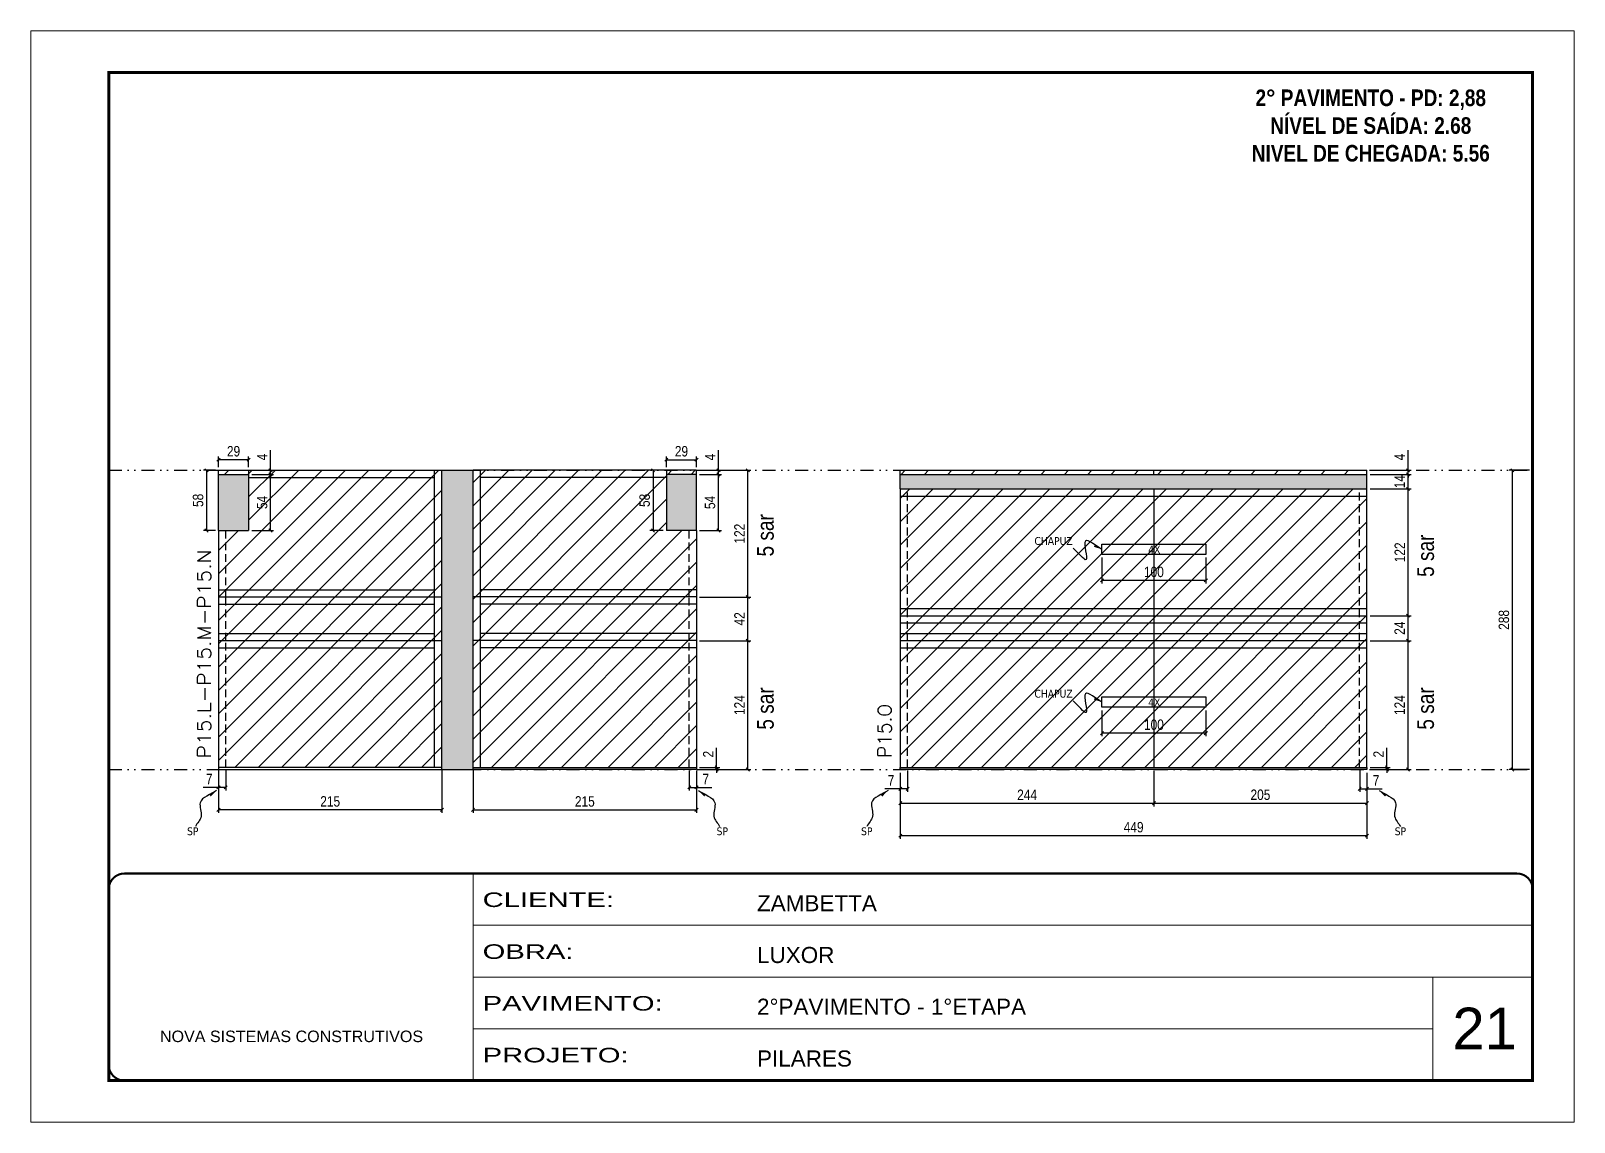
# Model space of a CAD drawing. Extents: x 14400 to 24104, y -21631 to 6985.
# Drawn here: x 14413 to 15898, y 192 to 1242 of the extents above; entities that cross this region are included whole.
import ezdxf

# ---------------------------------------------------------------- set-up
doc = ezdxf.new("R2010")
doc.units = 0
for name, pattern in [('CONTINUO', [0]), ('DASHED', [0.75, 0.5, -0.25]), ('DIVIDE2', [0.625, 0.25, -0.125, 0, -0.125, 0, -0.125]), ('HIDDEN', [0.375, 0.25, -0.125])]:
    doc.linetypes.add(name, pattern=pattern)
for name, color, linetype, lineweight in [('CARIMBO', 255, 'Continuous', 9), ('Folhas', 255, 'Continuous', 9), ('Hachura', 251, 'Continuous', 9), ('SARRAFO DE PRESSAO', 251, 'DASHED', 9), ('Texto Seção', 7, 'Continuous', 15)]:
    doc.layers.add(name, color=color, linetype=linetype, lineweight=lineweight)
for name, color, linetype in [('COTA', 241, 'Continuous'), ('NOMENCLATURA', 7, 'Continuous'), ('Nível', 160, 'Continuous'), ('Painéis', 200, 'Continuous'), ('Romaneio', 10, 'Continuous'), ('SARR_2.2x10', 60, 'Continuous'), ('SARR_2.2x7', 40, 'Continuous'), ('texto', 7, 'Continuous')]:
    doc.layers.add(name, color=color, linetype=linetype)
doc.styles.add('ARIAL', font='arial.ttf')
doc.styles.add('ARIAL_NARROW', font='ARIALN.TTF', dxfattribs={"height": 0.2})
doc.styles.add('COTA TECNICA', font='techl___.ttf', dxfattribs={"height": 10})
doc.styles.add('COTA TECNICA-50', font='techl___.ttf', dxfattribs={"height": 10})
doc.styles.add('REGUA-120', font='ROMANS.shx', dxfattribs={"height": 15})
doc.styles.add('ROMANC', font='techb___.ttf', dxfattribs={"height": 2.5})
doc.styles.get("Standard").update_dxf_attribs({"font": 'arial.ttf'})
doc.styles.add('Tecnologia', font='')
doc.styles.get('Tecnologia').set_extended_font_data('Forgotten Futurist')
doc.dimstyles.new('COTA PAINEL-50', dxfattribs={"dimtxt": 10, "dimasz": 3, "dimexe": 3, "dimexo": 3, "dimgap": 3, "dimtad": 1, "dimdec": 1, "dimzin": 12, "dimdsep": 46, "dimtxsty": 'COTA TECNICA-50', "dimblk1": 'OBLIQUE', "dimblk2": 'OBLIQUE', "dimsah": 1, "dimcen": 0.9, "dimclrd": 4, "dimclre": 4, "dimclrt": 240, "dimadec": 1, "dimazin": 3, "dimtfac": 1, "dimtdec": 1, "dimtmove": 0, "dimatfit": 3, "dimfxl": 1, "dimtolj": 1, "dimtzin": 12, "dimarcsym": 0})
doc.dimstyles.new('PAINEL', dxfattribs={"dimtxt": 10, "dimasz": 3, "dimexe": 3, "dimexo": 3, "dimgap": 3, "dimtad": 1, "dimdec": 1, "dimzin": 12, "dimdsep": 46, "dimtxsty": 'COTA TECNICA', "dimblk1": 'OBLIQUE', "dimblk2": 'OBLIQUE', "dimsah": 1, "dimcen": 0.9, "dimclrd": 4, "dimclre": 4, "dimclrt": 240, "dimadec": 1, "dimazin": 3, "dimtfac": 1, "dimtdec": 1, "dimtmove": 0, "dimatfit": 3, "dimfxl": 1, "dimtolj": 1, "dimtzin": 12, "dimarcsym": 0})
doc.dimstyles.get("Standard").update_dxf_attribs({"dimtxt": 0.18, "dimasz": 0.18, "dimexe": 0.18, "dimexo": 0.0625, "dimgap": 0.09, "dimtad": 0, "dimtih": 1, "dimtoh": 1, "dimdec": 4, "dimzin": 0, "dimdsep": 46, "dimtxsty": 'Standard', "dimcen": 0.09, "dimadec": 0, "dimazin": 0, "dimtfac": 1, "dimtdec": 4, "dimtofl": 0, "dimtmove": 0, "dimatfit": 3, "dimfxl": 1, "dimtolj": 1, "dimtzin": 0, "dimarcsym": 0})
pattern_1 = [(50, (0, -30), (5.4655401, -0.4781726), [0.5715, -6.2865]), (355, (0, -30), (-1.0573026, 5.7317054), [0.4572, -5.0292175]), (100.451445, (0.4555, -30.04), (4.4082374, 5.2535326), [0.4857003, -5.3427073]), (46.1842, (0, -28.476), (8.1323712, -1.2612698), [0.85725, -9.42975]), (96.63556, (0.678, -28.581), (7.122124, 7.4227837), [0.7285507, -8.0140682]), (351.18415, (0, -28.476), (7.122124, 7.4227837), [0.685799, -7.543792]), (21, (0.762, -28.857), (4.5484317, -3.067956), [0.5715, -6.2865]), (326, (0.762, -28.857), (1.8540609, 5.525639), [0.4572, -5.0292]), (71.451445, (1.141, -29.1127), (6.4024926, 2.457683), [0.4857003, -5.3426981]), (37.5, (0, -30), (0.0926581, 2.53665117), [0, -4.96824, 0, -5.1054, 0, -5.04825]), (7.5, (0, -30), (2.00458988, 3.00541724), [0, -2.91084, 0, -4.85394, 0, -1.92405]), (327.5, (-1.6993, -30), (4.06771786, -0.17186232), [0, -1.905, 0, -5.9436, 0, -7.8867]), (317.5, (-2.4613, -30), (4.44387544, 0.7627947), [0, -2.4765, 0, -3.94716, 0, -5.6007])]

msp = doc.modelspace()

# ---------------------------------------------------------------- texts
at = {"layer": 'CARIMBO', "style": 'ARIAL'}
msp.add_text('21', height=40, dxfattribs=at).set_placement((15781.33, 262))
at = {"layer": 'NOMENCLATURA', "style": 'ARIAL_NARROW'}
for p in [(15128.25, 736.09), (15763.59, 716.46), (15128.25, 569.46), (15763.59, 569.46)]:
    msp.add_text('5 sar', height=16, rotation=90, dxfattribs=at).set_placement(p)
at = {"layer": 'NOMENCLATURA', "color": 2, "insert": (15702.79, 1185.44), "char_height": 16, "attachment_point": 2, "style": 'ROMANC'}
msp.add_mtext_dynamic_manual_height_columns('2° PAVIMENTO - PD: 2,88\\PNÍVEL DE SAÍDA: 2.68\\PNIVEL DE CHEGADA: 5.56', width=432.3511, gutter_width=1, heights=[0], dxfattribs=at)
at = {"layer": 'texto', "color": 0, "char_height": 7.5, "attachment_point": 5}
for s, insert in [('{\\fTahoma|b0|i0|c0|p34;\\C4;CHAPUZ}', (15397.52, 750.99)), ('{\\fTahoma|b0|i0|c0|p34;\\C4;4X}', (15494.46, 742.69)), ('{\\fTahoma|b0|i0|c0|p34;\\C4;CHAPUZ}', (15397.52, 603.99)), ('{\\fTahoma|b0|i0|c0|p34;\\C4;4X}', (15494.46, 595.69)), ('{\\fTahoma|b0|i0|c0|p34;\\C4;SP}', (14569.23, 471.64)), ('{\\fTahoma|b0|i0|c0|p34;\\C4;SP}', (15078.78, 471.64)), ('{\\fTahoma|b0|i0|c0|p34;\\C4;SP}', (15217.83, 471.64)), ('{\\fTahoma|b0|i0|c0|p34;\\C4;SP}', (15731.32, 471.64))]:
    msp.add_mtext(s, dxfattribs=dict(at, insert=insert))
at = {"layer": 'Texto Seção', "style": 'REGUA-120', "width": 1.1}
msp.add_text('P15.L-P15.M-P15.N', height=13, rotation=90, dxfattribs=at).set_placement((14586.76, 541.9))
at = {"layer": 'Texto Seção', "insert": (15241.45, 542.39), "char_height": 13, "width": 285.3299, "attachment_point": 7, "rotation": 90, "style": 'REGUA-120'}
msp.add_mtext('P15.O', dxfattribs=at)

# ---------------------------------------------------------------- blocks, each defined once
blk = doc.blocks.new('9999999999')
at = {"color": 30, "linetype": 'CONTINUO'}
for p, q in [((98564.6, 34230.2), (98564.6, 34429.4)), ((98564.6, 34379.6), (99584, 34379.6)), ((98564.6, 34329.8), (99488, 34329.8)), ((99584, 34329.8), (99488, 34329.8)), ((99488, 34329.8), (99488, 34230.2)), ((98564.6, 34280), (99488, 34280))]:
    blk.add_line(p, q, dxfattribs=at)
at = {"color": 30, "linetype": 'CONTINUO', "const_width": 2}
blk.add_lwpolyline([(99584, 34230.2), (99584, 34414.4, 0.414214), (99569, 34429.4), (98229, 34429.4, 0.414214), (98214, 34414.4), (98214, 34245.2, 0.414214), (98229, 34230.2), (99584, 34230.2)], format="xyb", dxfattribs=at)
at = {"layer": 'Folhas'}
blk.add_lwpolyline([(98139, 34190.2), (99624, 34190.2), (99624, 35240.2), (98139, 35240.2)], close=True, dxfattribs=at)
at = {"layer": 'Folhas', "color": 30, "const_width": 3}
blk.add_lwpolyline([(98214, 34230.2), (99584, 34230.2), (99584, 35200.2), (98214, 35200.2)], close=True, dxfattribs=at)
at = {"color": 7, "linetype": 'Continuous', "ltscale": 5, "style": 'ARIAL'}
for s, height, p in [('ZAMBETTA', 15.48, (98837.7, 34393.1)), ('LUXOR', 15.48, (98837.7, 34343.3)), ('2°PAVIMENTO - 1°ETAPA', 15.483, (98837.7, 34293.5)), ('NOVA SISTEMAS CONSTRUTIVOS', 11.059, (98263.2, 34267.2)), ('PILARES', 15.48, (98837.7, 34243.7))]:
    blk.add_text(s, height=height, dxfattribs=at).set_placement(p)
at = {"layer": 'Folhas', "color": 7, "style": 'Tecnologia', "width": 1.5}
for s, p in [('CLIENTE:', (98573.7, 34397.2)), ('OBRA:', (98573.7, 34347.3)), ('PAVIMENTO:', (98573.7, 34297.5)), ('PROJETO:', (98573.7, 34247.7))]:
    blk.add_text(s, height=14, dxfattribs=at).set_placement(p)
blk = doc.blocks.new('_Oblique')
at = {"color": 0, "linetype": 'ByBlock', "lineweight": -2}
blk.add_line((-0.5, -0.5), (0.5, 0.5), dxfattribs=at)
blk = doc.blocks.new('*D995')
at = {"layer": 'COTA', "color": 4, "lineweight": -2, "transparency": 16777216}
for p, q in [((14594, 530.1), (14594, 489.3)), ((14809, 530.1), (14809, 489.3)), ((14809, 492.3), (14594, 492.3))]:
    blk.add_line(p, q, dxfattribs=at)
at = {"layer": 'Defpoints', "color": 0, "transparency": 16777216}
for p in [(14594, 533.1), (14809, 533.1), (14594, 492.3)]:
    blk.add_point(p, dxfattribs=at)
at = {"layer": 'COTA', "color": 4, "lineweight": -2, "transparency": 16777216, "xscale": 3, "yscale": 3, "zscale": 3, "rotation": 180}
blk.add_blockref('_Oblique', (14594, 492.3), dxfattribs=at)
at = {"layer": 'COTA', "color": 4, "lineweight": -2, "transparency": 16777216, "xscale": 3, "yscale": 3, "zscale": 3}
blk.add_blockref('_Oblique', (14809, 492.3), dxfattribs=at)
at = {"layer": 'COTA', "color": 240, "transparency": 16777216, "insert": (14701.5, 500.4), "char_height": 10, "attachment_point": 5, "style": 'COTA TECNICA'}
blk.add_mtext('\\A1;215', dxfattribs=at)
blk = doc.blocks.new('*D996')
at = {"layer": 'COTA', "color": 4, "lineweight": -2, "transparency": 16777216}
for p, q in [((14594, 528.1), (14594, 510.9)), ((14601, 530.1), (14601, 510.9)), ((14594, 513.9), (14579.3, 513.9)), ((14601, 513.9), (14594, 513.9))]:
    blk.add_line(p, q, dxfattribs=at)
at = {"layer": 'Defpoints', "color": 0, "transparency": 16777216}
for p in [(14594, 531.1), (14601, 533.1), (14594, 513.9)]:
    blk.add_point(p, dxfattribs=at)
at = {"layer": 'COTA', "color": 4, "lineweight": -2, "transparency": 16777216, "xscale": 3, "yscale": 3, "zscale": 3, "rotation": 180}
blk.add_blockref('_Oblique', (14594, 513.9), dxfattribs=at)
at = {"layer": 'COTA', "color": 4, "lineweight": -2, "transparency": 16777216, "xscale": 3, "yscale": 3, "zscale": 3}
blk.add_blockref('_Oblique', (14601, 513.9), dxfattribs=at)
at = {"layer": 'COTA', "color": 240, "transparency": 16777216, "insert": (14585.1, 522), "char_height": 10, "attachment_point": 5, "style": 'COTA TECNICA-50'}
blk.add_mtext('\\A1;7', dxfattribs=at)
blk = doc.blocks.new('*D1002')
at = {"layer": 'COTA', "color": 4, "lineweight": -2, "transparency": 16777216}
for p, q in [((14594, 822.1), (14594, 832.2)), ((14623, 822.1), (14623, 832.2)), ((14623, 829.2), (14594, 829.2))]:
    blk.add_line(p, q, dxfattribs=at)
at = {"layer": 'Defpoints', "color": 0, "transparency": 16777216}
for p in [(14594, 829.2), (14594, 819.1), (14623, 819.1)]:
    blk.add_point(p, dxfattribs=at)
at = {"layer": 'COTA', "color": 4, "lineweight": -2, "transparency": 16777216, "xscale": 3, "yscale": 3, "zscale": 3, "rotation": 180}
blk.add_blockref('_Oblique', (14594, 829.2), dxfattribs=at)
at = {"layer": 'COTA', "color": 4, "lineweight": -2, "transparency": 16777216, "xscale": 3, "yscale": 3, "zscale": 3}
blk.add_blockref('_Oblique', (14623, 829.2), dxfattribs=at)
at = {"layer": 'COTA', "color": 240, "transparency": 16777216, "insert": (14608.5, 837.3), "char_height": 10, "attachment_point": 5, "style": 'COTA TECNICA'}
blk.add_mtext('\\A1;29', dxfattribs=at)
blk = doc.blocks.new('*D1003')
at = {"layer": 'COTA', "color": 4, "lineweight": -2, "transparency": 16777216}
for p, q in [((14591, 819.1), (14579.5, 819.1)), ((14582.5, 819.1), (14582.5, 761.1)), ((14591, 761.1), (14579.5, 761.1))]:
    blk.add_line(p, q, dxfattribs=at)
at = {"layer": 'Defpoints', "color": 0, "transparency": 16777216}
for p in [(14594, 819.1), (14582.5, 761.1), (14594, 761.1)]:
    blk.add_point(p, dxfattribs=at)
at = {"layer": 'COTA', "color": 4, "lineweight": -2, "transparency": 16777216, "xscale": 3, "yscale": 3, "zscale": 3}
for p, rotation in [((14582.5, 819.1), 90), ((14582.5, 761.1), 270)]:
    blk.add_blockref('_Oblique', p, dxfattribs=dict(at, rotation=rotation))
at = {"layer": 'COTA', "color": 240, "transparency": 16777216, "insert": (14574.4, 790.1), "char_height": 10, "attachment_point": 5, "rotation": 90, "style": 'COTA TECNICA'}
blk.add_mtext('\\A1;58', dxfattribs=at)
blk = doc.blocks.new('*D993')
at = {"layer": 'COTA', "color": 4, "lineweight": -2, "transparency": 16777216}
for p, q in [((14839, 530.1), (14839, 489.3)), ((15054, 530.1), (15054, 489.3)), ((14839, 492.3), (15054, 492.3))]:
    blk.add_line(p, q, dxfattribs=at)
at = {"layer": 'Defpoints', "color": 0, "transparency": 16777216}
for p in [(14839, 533.1), (15054, 533.1), (15054, 492.3)]:
    blk.add_point(p, dxfattribs=at)
at = {"layer": 'COTA', "color": 4, "lineweight": -2, "transparency": 16777216, "xscale": 3, "yscale": 3, "zscale": 3, "rotation": 180}
blk.add_blockref('_Oblique', (14839, 492.3), dxfattribs=at)
at = {"layer": 'COTA', "color": 4, "lineweight": -2, "transparency": 16777216, "xscale": 3, "yscale": 3, "zscale": 3}
blk.add_blockref('_Oblique', (15054, 492.3), dxfattribs=at)
at = {"layer": 'COTA', "color": 240, "transparency": 16777216, "insert": (14946.5, 500.4), "char_height": 10, "attachment_point": 5, "style": 'COTA TECNICA'}
blk.add_mtext('\\A1;215', dxfattribs=at)
blk = doc.blocks.new('*D994')
at = {"layer": 'COTA', "color": 4, "lineweight": -2, "transparency": 16777216}
for p, q in [((15047, 530.1), (15047, 510.9)), ((15054, 528.1), (15054, 510.9)), ((15047, 513.9), (15054, 513.9)), ((15054, 513.9), (15068.7, 513.9))]:
    blk.add_line(p, q, dxfattribs=at)
at = {"layer": 'Defpoints', "color": 0, "transparency": 16777216}
for p in [(15047, 533.1), (15054, 531.1), (15054, 513.9)]:
    blk.add_point(p, dxfattribs=at)
at = {"layer": 'COTA', "color": 4, "lineweight": -2, "transparency": 16777216, "xscale": 3, "yscale": 3, "zscale": 3, "rotation": 180}
blk.add_blockref('_Oblique', (15047, 513.9), dxfattribs=at)
at = {"layer": 'COTA', "color": 4, "lineweight": -2, "transparency": 16777216, "xscale": 3, "yscale": 3, "zscale": 3}
blk.add_blockref('_Oblique', (15054, 513.9), dxfattribs=at)
at = {"layer": 'COTA', "color": 240, "transparency": 16777216, "insert": (15062.9, 522), "char_height": 10, "attachment_point": 5, "style": 'COTA TECNICA-50'}
blk.add_mtext('\\A1;7', dxfattribs=at)
blk = doc.blocks.new('*D1001')
at = {"layer": 'COTA', "color": 4, "lineweight": -2, "transparency": 16777216}
for p, q in [((15025, 822.1), (15025, 832.2)), ((15054, 822.1), (15054, 832.2)), ((15025, 829.2), (15054, 829.2))]:
    blk.add_line(p, q, dxfattribs=at)
at = {"layer": 'Defpoints', "color": 0, "transparency": 16777216}
for p in [(15025, 819.1), (15054, 829.2), (15054, 819.1)]:
    blk.add_point(p, dxfattribs=at)
at = {"layer": 'COTA', "color": 4, "lineweight": -2, "transparency": 16777216, "xscale": 3, "yscale": 3, "zscale": 3, "rotation": 180}
blk.add_blockref('_Oblique', (15025, 829.2), dxfattribs=at)
at = {"layer": 'COTA', "color": 4, "lineweight": -2, "transparency": 16777216, "xscale": 3, "yscale": 3, "zscale": 3}
blk.add_blockref('_Oblique', (15054, 829.2), dxfattribs=at)
at = {"layer": 'COTA', "color": 240, "transparency": 16777216, "insert": (15039.5, 837.3), "char_height": 10, "attachment_point": 5, "style": 'COTA TECNICA'}
blk.add_mtext('\\A1;29', dxfattribs=at)
blk = doc.blocks.new('*D1004')
at = {"layer": 'COTA', "color": 4, "lineweight": -2, "transparency": 16777216}
for p, q in [((15022, 819.1), (15009.2, 819.1)), ((15012.2, 819.1), (15012.2, 761.1)), ((15022, 761.1), (15009.2, 761.1))]:
    blk.add_line(p, q, dxfattribs=at)
at = {"layer": 'Defpoints', "color": 0, "transparency": 16777216}
for p in [(15025, 819.1), (15012.2, 761.1), (15025, 761.1)]:
    blk.add_point(p, dxfattribs=at)
at = {"layer": 'COTA', "color": 4, "lineweight": -2, "transparency": 16777216, "xscale": 3, "yscale": 3, "zscale": 3}
for p, rotation in [((15012.2, 819.1), 90), ((15012.2, 761.1), 270)]:
    blk.add_blockref('_Oblique', p, dxfattribs=dict(at, rotation=rotation))
at = {"layer": 'COTA', "color": 240, "transparency": 16777216, "insert": (15004.1, 790.1), "char_height": 10, "attachment_point": 5, "rotation": 90, "style": 'COTA TECNICA'}
blk.add_mtext('\\A1;58', dxfattribs=at)
blk = doc.blocks.new('*D997')
at = {"layer": 'COTA', "color": 4, "lineweight": -2, "transparency": 16777216}
for p, q in [((15073.3, 533.1), (15073.3, 551.9)), ((15057, 533.1), (15076.3, 533.1)), ((15057, 531.1), (15076.3, 531.1)), ((15073.3, 531.1), (15073.3, 533.1)), ((15073.3, 531.1), (15073.3, 528.1))]:
    blk.add_line(p, q, dxfattribs=at)
at = {"layer": 'Defpoints', "color": 0, "transparency": 16777216}
for p in [(15054, 533.1), (15054, 531.1), (15073.3, 531.1)]:
    blk.add_point(p, dxfattribs=at)
at = {"layer": 'COTA', "color": 4, "lineweight": -2, "transparency": 16777216, "xscale": 3, "yscale": 3, "zscale": 3}
for p, rotation in [((15073.3, 533.1), 270), ((15073.3, 531.1), 90)]:
    blk.add_blockref('_Oblique', p, dxfattribs=dict(at, rotation=rotation))
at = {"layer": 'COTA', "color": 240, "transparency": 16777216, "insert": (15065.3, 545.9), "char_height": 10, "attachment_point": 5, "rotation": 90, "style": 'COTA TECNICA-50'}
blk.add_mtext('\\A1;2', dxfattribs=at)
blk = doc.blocks.new('*D998')
at = {"layer": 'COTA', "color": 4, "linetype": 'ByBlock', "lineweight": -2, "transparency": 16777216}
for p, q in [((15057, 655.1), (15106.4, 655.1)), ((15103.4, 531.1), (15103.4, 655.1)), ((15057, 531.1), (15106.4, 531.1))]:
    blk.add_line(p, q, dxfattribs=at)
at = {"layer": 'Defpoints', "color": 0, "linetype": 'ByBlock', "transparency": 16777216}
for p in [(15054, 655.1), (15103.4, 655.1), (15054, 531.1)]:
    blk.add_point(p, dxfattribs=at)
at = {"layer": 'COTA', "color": 4, "linetype": 'ByBlock', "lineweight": -2, "transparency": 16777216, "xscale": 3, "yscale": 3, "zscale": 3}
for p, rotation in [((15103.4, 655.1), 90), ((15103.4, 531.1), 270)]:
    blk.add_blockref('_Oblique', p, dxfattribs=dict(at, rotation=rotation))
at = {"layer": 'COTA', "color": 240, "linetype": 'ByBlock', "transparency": 16777216, "insert": (15095.3, 593.1), "char_height": 10, "attachment_point": 5, "rotation": 90, "style": 'COTA TECNICA'}
blk.add_mtext('\\A1;124', dxfattribs=at)
blk = doc.blocks.new('*D999')
at = {"layer": 'COTA', "color": 4, "lineweight": -2, "transparency": 16777216}
for p, q in [((15057, 697.1), (15106.4, 697.1)), ((15103.4, 655.1), (15103.4, 697.1)), ((15057, 655.1), (15106.4, 655.1))]:
    blk.add_line(p, q, dxfattribs=at)
at = {"layer": 'Defpoints', "color": 0, "transparency": 16777216}
for p in [(15054, 697.1), (15103.4, 697.1), (15054, 655.1)]:
    blk.add_point(p, dxfattribs=at)
at = {"layer": 'COTA', "color": 4, "lineweight": -2, "transparency": 16777216, "xscale": 3, "yscale": 3, "zscale": 3}
for p, rotation in [((15103.4, 697.1), 90), ((15103.4, 655.1), 270)]:
    blk.add_blockref('_Oblique', p, dxfattribs=dict(at, rotation=rotation))
at = {"layer": 'COTA', "color": 240, "transparency": 16777216, "insert": (15095.3, 676.1), "char_height": 10, "attachment_point": 5, "rotation": 90, "style": 'COTA TECNICA'}
blk.add_mtext('\\A1;42', dxfattribs=at)
blk = doc.blocks.new('*D1000')
at = {"layer": 'COTA', "color": 4, "lineweight": -2, "transparency": 16777216}
for p, q in [((15057, 819.1), (15106.4, 819.1)), ((15103.4, 697.1), (15103.4, 819.1)), ((15057, 697.1), (15106.4, 697.1))]:
    blk.add_line(p, q, dxfattribs=at)
at = {"layer": 'Defpoints', "color": 0, "transparency": 16777216}
for p in [(15054, 819.1), (15103.4, 819.1), (15054, 697.1)]:
    blk.add_point(p, dxfattribs=at)
at = {"layer": 'COTA', "color": 4, "lineweight": -2, "transparency": 16777216, "xscale": 3, "yscale": 3, "zscale": 3}
for p, rotation in [((15103.4, 819.1), 90), ((15103.4, 697.1), 270)]:
    blk.add_blockref('_Oblique', p, dxfattribs=dict(at, rotation=rotation))
at = {"layer": 'COTA', "color": 240, "transparency": 16777216, "insert": (15095.3, 758.1), "char_height": 10, "attachment_point": 5, "rotation": 90, "style": 'COTA TECNICA'}
blk.add_mtext('\\A1;122', dxfattribs=at)
blk = doc.blocks.new('*D1009')
at = {"layer": 'COTA', "color": 4, "lineweight": -2, "transparency": 16777216}
for p, q in [((14626, 815.1), (14647.1, 815.1)), ((14644.1, 761.1), (14644.1, 815.1)), ((14626, 761.1), (14647.1, 761.1))]:
    blk.add_line(p, q, dxfattribs=at)
at = {"layer": 'Defpoints', "color": 0, "transparency": 16777216}
for p in [(14623, 815.1), (14644.1, 815.1), (14623, 761.1)]:
    blk.add_point(p, dxfattribs=at)
at = {"layer": 'COTA', "color": 4, "lineweight": -2, "transparency": 16777216, "xscale": 3, "yscale": 3, "zscale": 3}
for p, rotation in [((14644.1, 815.1), 90), ((14644.1, 761.1), 270)]:
    blk.add_blockref('_Oblique', p, dxfattribs=dict(at, rotation=rotation))
at = {"layer": 'COTA', "color": 240, "transparency": 16777216, "insert": (14636, 788.1), "char_height": 10, "attachment_point": 5, "rotation": 90, "style": 'COTA TECNICA'}
blk.add_mtext('\\A1;54', dxfattribs=at)
blk = doc.blocks.new('*D1010')
at = {"layer": 'COTA', "color": 4, "lineweight": -2, "transparency": 16777216}
for p, q in [((14644.1, 819.1), (14644.1, 838.4)), ((14626, 819.1), (14647.1, 819.1)), ((14644.1, 815.1), (14644.1, 819.1)), ((14626, 815.1), (14647.1, 815.1)), ((14644.1, 815.1), (14644.1, 812.1))]:
    blk.add_line(p, q, dxfattribs=at)
at = {"layer": 'Defpoints', "color": 0, "transparency": 16777216}
for p in [(14623, 819.1), (14644.1, 819.1), (14623, 815.1)]:
    blk.add_point(p, dxfattribs=at)
at = {"layer": 'COTA', "color": 4, "lineweight": -2, "transparency": 16777216, "xscale": 3, "yscale": 3, "zscale": 3}
for p, rotation in [((14644.1, 819.1), 270), ((14644.1, 815.1), 90)]:
    blk.add_blockref('_Oblique', p, dxfattribs=dict(at, rotation=rotation))
at = {"layer": 'COTA', "color": 240, "transparency": 16777216, "insert": (14636, 831.8), "char_height": 10, "attachment_point": 5, "rotation": 90, "style": 'COTA TECNICA'}
blk.add_mtext('\\A1;4', dxfattribs=at)
blk = doc.blocks.new('*D1011')
at = {"layer": 'COTA', "color": 4, "lineweight": -2, "transparency": 16777216}
for p, q in [((15057, 815.1), (15078.1, 815.1)), ((15075.1, 761.1), (15075.1, 815.1)), ((15057, 761.1), (15078.1, 761.1))]:
    blk.add_line(p, q, dxfattribs=at)
at = {"layer": 'Defpoints', "color": 0, "transparency": 16777216}
for p in [(15054, 815.1), (15075.1, 815.1), (15054, 761.1)]:
    blk.add_point(p, dxfattribs=at)
at = {"layer": 'COTA', "color": 4, "lineweight": -2, "transparency": 16777216, "xscale": 3, "yscale": 3, "zscale": 3}
for p, rotation in [((15075.1, 815.1), 90), ((15075.1, 761.1), 270)]:
    blk.add_blockref('_Oblique', p, dxfattribs=dict(at, rotation=rotation))
at = {"layer": 'COTA', "color": 240, "transparency": 16777216, "insert": (15067, 788.1), "char_height": 10, "attachment_point": 5, "rotation": 90, "style": 'COTA TECNICA'}
blk.add_mtext('\\A1;54', dxfattribs=at)
blk = doc.blocks.new('*D1012')
at = {"layer": 'COTA', "color": 4, "lineweight": -2, "transparency": 16777216}
for p, q in [((15075.1, 819.1), (15075.1, 838.4)), ((15057, 819.1), (15078.1, 819.1)), ((15075.1, 815.1), (15075.1, 819.1)), ((15057, 815.1), (15078.1, 815.1)), ((15075.1, 815.1), (15075.1, 812.1))]:
    blk.add_line(p, q, dxfattribs=at)
at = {"layer": 'Defpoints', "color": 0, "transparency": 16777216}
for p in [(15054, 819.1), (15075.1, 819.1), (15054, 815.1)]:
    blk.add_point(p, dxfattribs=at)
at = {"layer": 'COTA', "color": 4, "lineweight": -2, "transparency": 16777216, "xscale": 3, "yscale": 3, "zscale": 3}
for p, rotation in [((15075.1, 819.1), 270), ((15075.1, 815.1), 90)]:
    blk.add_blockref('_Oblique', p, dxfattribs=dict(at, rotation=rotation))
at = {"layer": 'COTA', "color": 240, "transparency": 16777216, "insert": (15067, 831.8), "char_height": 10, "attachment_point": 5, "rotation": 90, "style": 'COTA TECNICA'}
blk.add_mtext('\\A1;4', dxfattribs=at)
blk = doc.blocks.new('*D1014')
at = {"layer": 'COTA', "color": 4, "lineweight": -2, "transparency": 16777216}
for p, q in [((15250.1, 528.1), (15250.1, 509.6)), ((15257.1, 530.1), (15257.1, 509.6)), ((15250.1, 512.6), (15235.3, 512.6)), ((15257.1, 512.6), (15250.1, 512.6))]:
    blk.add_line(p, q, dxfattribs=at)
at = {"layer": 'Defpoints', "color": 0, "transparency": 16777216}
for p in [(15250.1, 531.1), (15257.1, 533.1), (15250.1, 512.6)]:
    blk.add_point(p, dxfattribs=at)
at = {"layer": 'COTA', "color": 4, "lineweight": -2, "transparency": 16777216, "xscale": 3, "yscale": 3, "zscale": 3, "rotation": 180}
blk.add_blockref('_Oblique', (15250.1, 512.6), dxfattribs=at)
at = {"layer": 'COTA', "color": 4, "lineweight": -2, "transparency": 16777216, "xscale": 3, "yscale": 3, "zscale": 3}
blk.add_blockref('_Oblique', (15257.1, 512.6), dxfattribs=at)
at = {"layer": 'COTA', "color": 240, "transparency": 16777216, "insert": (15241.2, 520.7), "char_height": 10, "attachment_point": 5, "style": 'COTA TECNICA-50'}
blk.add_mtext('\\A1;7', dxfattribs=at)
blk = doc.blocks.new('*D1015')
at = {"layer": 'Defpoints', "color": 0, "linetype": 'ByBlock', "transparency": 16777216}
for p in [(15699.1, 655.1), (15738.7, 655.1), (15699.1, 531.1)]:
    blk.add_point(p, dxfattribs=at)
at = {"layer": 'Romaneio', "color": 4, "linetype": 'ByBlock', "lineweight": -2, "transparency": 16777216}
for p, q in [((15702.1, 655.1), (15741.7, 655.1)), ((15738.7, 531.1), (15738.7, 655.1)), ((15702.1, 531.1), (15741.7, 531.1))]:
    blk.add_line(p, q, dxfattribs=at)
at = {"layer": 'Romaneio', "color": 4, "linetype": 'ByBlock', "lineweight": -2, "transparency": 16777216, "xscale": 3, "yscale": 3, "zscale": 3}
for p, rotation in [((15738.7, 655.1), 90), ((15738.7, 531.1), 270)]:
    blk.add_blockref('_Oblique', p, dxfattribs=dict(at, rotation=rotation))
at = {"layer": 'Romaneio', "color": 240, "linetype": 'ByBlock', "transparency": 16777216, "insert": (15730.6, 593.1), "char_height": 10, "attachment_point": 5, "rotation": 90, "style": 'COTA TECNICA'}
blk.add_mtext('\\A1;124', dxfattribs=at)
blk = doc.blocks.new('*D1016')
at = {"layer": 'COTA', "color": 4, "lineweight": -2, "transparency": 16777216}
for p, q in [((15718.3, 533.1), (15718.3, 551.9)), ((15702.1, 533.1), (15721.3, 533.1)), ((15702.1, 531.1), (15721.3, 531.1)), ((15718.3, 531.1), (15718.3, 533.1)), ((15718.3, 531.1), (15718.3, 528.1))]:
    blk.add_line(p, q, dxfattribs=at)
at = {"layer": 'Defpoints', "color": 0, "transparency": 16777216}
for p in [(15699.1, 533.1), (15699.1, 531.1), (15718.3, 531.1)]:
    blk.add_point(p, dxfattribs=at)
at = {"layer": 'COTA', "color": 4, "lineweight": -2, "transparency": 16777216, "xscale": 3, "yscale": 3, "zscale": 3}
for p, rotation in [((15718.3, 533.1), 270), ((15718.3, 531.1), 90)]:
    blk.add_blockref('_Oblique', p, dxfattribs=dict(at, rotation=rotation))
at = {"layer": 'COTA', "color": 240, "transparency": 16777216, "insert": (15710.3, 545.9), "char_height": 10, "attachment_point": 5, "rotation": 90, "style": 'COTA TECNICA-50'}
blk.add_mtext('\\A1;2', dxfattribs=at)
blk = doc.blocks.new('*D1017')
at = {"layer": 'COTA', "color": 4, "lineweight": -2, "transparency": 16777216}
for p, q in [((15250.1, 528.1), (15250.1, 495.7)), ((15494.1, 530.1), (15494.1, 495.7)), ((15250.1, 498.7), (15494.1, 498.7))]:
    blk.add_line(p, q, dxfattribs=at)
at = {"layer": 'Defpoints', "color": 0, "transparency": 16777216}
for p in [(15250.1, 531.1), (15494.1, 533.1), (15494.1, 498.7)]:
    blk.add_point(p, dxfattribs=at)
at = {"layer": 'COTA', "color": 4, "lineweight": -2, "transparency": 16777216, "xscale": 3, "yscale": 3, "zscale": 3, "rotation": 180}
blk.add_blockref('_Oblique', (15250.1, 498.7), dxfattribs=at)
at = {"layer": 'COTA', "color": 4, "lineweight": -2, "transparency": 16777216, "xscale": 3, "yscale": 3, "zscale": 3}
blk.add_blockref('_Oblique', (15494.1, 498.7), dxfattribs=at)
at = {"layer": 'COTA', "color": 240, "transparency": 16777216, "insert": (15372.1, 506.8), "char_height": 10, "attachment_point": 5, "style": 'COTA TECNICA-50'}
blk.add_mtext('\\A1;244', dxfattribs=at)
blk = doc.blocks.new('*D1018')
at = {"layer": 'COTA', "color": 4, "lineweight": -2, "transparency": 16777216}
for p, q in [((15494.1, 530.1), (15494.1, 495.7)), ((15699.1, 528.1), (15699.1, 495.7)), ((15494.1, 498.7), (15699.1, 498.7))]:
    blk.add_line(p, q, dxfattribs=at)
at = {"layer": 'Defpoints', "color": 0, "transparency": 16777216}
for p in [(15494.1, 533.1), (15699.1, 531.1), (15699.1, 498.7)]:
    blk.add_point(p, dxfattribs=at)
at = {"layer": 'COTA', "color": 4, "lineweight": -2, "transparency": 16777216, "xscale": 3, "yscale": 3, "zscale": 3, "rotation": 180}
blk.add_blockref('_Oblique', (15494.1, 498.7), dxfattribs=at)
at = {"layer": 'COTA', "color": 4, "lineweight": -2, "transparency": 16777216, "xscale": 3, "yscale": 3, "zscale": 3}
blk.add_blockref('_Oblique', (15699.1, 498.7), dxfattribs=at)
at = {"layer": 'COTA', "color": 240, "transparency": 16777216, "insert": (15596.6, 506.8), "char_height": 10, "attachment_point": 5, "style": 'COTA TECNICA-50'}
blk.add_mtext('\\A1;205', dxfattribs=at)
blk = doc.blocks.new('*D1019')
at = {"layer": 'COTA', "color": 4, "linetype": 'ByBlock', "lineweight": -2, "transparency": 16777216}
for p, q in [((15444.1, 588), (15444.1, 563.1)), ((15544.1, 588), (15544.1, 563.1)), ((15544.1, 566.1), (15444.1, 566.1))]:
    blk.add_line(p, q, dxfattribs=at)
at = {"layer": 'Defpoints', "color": 0, "linetype": 'ByBlock', "transparency": 16777216}
for p in [(15444.1, 591), (15544.1, 591), (15444.1, 566.1)]:
    blk.add_point(p, dxfattribs=at)
at = {"layer": 'COTA', "color": 4, "linetype": 'ByBlock', "lineweight": -2, "transparency": 16777216, "xscale": 3, "yscale": 3, "zscale": 3, "rotation": 180}
blk.add_blockref('_Oblique', (15444.1, 566.1), dxfattribs=at)
at = {"layer": 'COTA', "color": 4, "linetype": 'ByBlock', "lineweight": -2, "transparency": 16777216, "xscale": 3, "yscale": 3, "zscale": 3}
blk.add_blockref('_Oblique', (15544.1, 566.1), dxfattribs=at)
at = {"layer": 'COTA', "color": 240, "linetype": 'ByBlock', "transparency": 16777216, "insert": (15494.1, 574.2), "char_height": 10, "attachment_point": 5, "style": 'COTA TECNICA'}
blk.add_mtext('\\A1;100', dxfattribs=at)
blk = doc.blocks.new('*D1020')
at = {"layer": 'COTA', "color": 4, "lineweight": -2, "transparency": 16777216}
for p, q in [((15250.1, 528.1), (15250.1, 464.5)), ((15699.1, 528.1), (15699.1, 464.5)), ((15250.1, 467.5), (15699.1, 467.5))]:
    blk.add_line(p, q, dxfattribs=at)
at = {"layer": 'Defpoints', "color": 0, "transparency": 16777216}
for p in [(15250.1, 531.1), (15699.1, 531.1), (15699.1, 467.5)]:
    blk.add_point(p, dxfattribs=at)
at = {"layer": 'COTA', "color": 4, "lineweight": -2, "transparency": 16777216, "xscale": 3, "yscale": 3, "zscale": 3, "rotation": 180}
blk.add_blockref('_Oblique', (15250.1, 467.5), dxfattribs=at)
at = {"layer": 'COTA', "color": 4, "lineweight": -2, "transparency": 16777216, "xscale": 3, "yscale": 3, "zscale": 3}
blk.add_blockref('_Oblique', (15699.1, 467.5), dxfattribs=at)
at = {"layer": 'COTA', "color": 240, "transparency": 16777216, "insert": (15474.6, 475.6), "char_height": 10, "attachment_point": 5, "style": 'COTA TECNICA'}
blk.add_mtext('\\A1;449', dxfattribs=at)
blk = doc.blocks.new('*D1013')
at = {"layer": 'COTA', "color": 4, "lineweight": -2, "transparency": 16777216}
for p, q in [((15692.1, 530.1), (15692.1, 509.6)), ((15699.1, 528.1), (15699.1, 509.6)), ((15692.1, 512.6), (15699.1, 512.6)), ((15699.1, 512.6), (15713.8, 512.6))]:
    blk.add_line(p, q, dxfattribs=at)
at = {"layer": 'Defpoints', "color": 0, "transparency": 16777216}
for p in [(15692.1, 533.1), (15699.1, 531.1), (15699.1, 512.6)]:
    blk.add_point(p, dxfattribs=at)
at = {"layer": 'COTA', "color": 4, "lineweight": -2, "transparency": 16777216, "xscale": 3, "yscale": 3, "zscale": 3, "rotation": 180}
blk.add_blockref('_Oblique', (15692.1, 512.6), dxfattribs=at)
at = {"layer": 'COTA', "color": 4, "lineweight": -2, "transparency": 16777216, "xscale": 3, "yscale": 3, "zscale": 3}
blk.add_blockref('_Oblique', (15699.1, 512.6), dxfattribs=at)
at = {"layer": 'COTA', "color": 240, "transparency": 16777216, "insert": (15707.9, 520.7), "char_height": 10, "attachment_point": 5, "style": 'COTA TECNICA-50'}
blk.add_mtext('\\A1;7', dxfattribs=at)
blk = doc.blocks.new('*D1021')
at = {"layer": 'COTA', "color": 4, "lineweight": -2, "transparency": 16777216}
for p, q in [((15702.1, 801.1), (15741.7, 801.1)), ((15738.7, 679.1), (15738.7, 801.1)), ((15702.1, 679.1), (15741.7, 679.1))]:
    blk.add_line(p, q, dxfattribs=at)
at = {"layer": 'Defpoints', "color": 0, "transparency": 16777216}
for p in [(15699.1, 801.1), (15738.7, 801.1), (15699.1, 679.1)]:
    blk.add_point(p, dxfattribs=at)
at = {"layer": 'COTA', "color": 4, "lineweight": -2, "transparency": 16777216, "xscale": 3, "yscale": 3, "zscale": 3}
for p, rotation in [((15738.7, 801.1), 90), ((15738.7, 679.1), 270)]:
    blk.add_blockref('_Oblique', p, dxfattribs=dict(at, rotation=rotation))
at = {"layer": 'COTA', "color": 240, "transparency": 16777216, "insert": (15730.7, 740.1), "char_height": 10, "attachment_point": 5, "rotation": 90, "style": 'COTA TECNICA'}
blk.add_mtext('\\A1;122', dxfattribs=at)
blk = doc.blocks.new('*D1022')
at = {"layer": 'COTA', "color": 4, "linetype": 'ByBlock', "lineweight": -2, "transparency": 16777216}
for p, q in [((15444.1, 735), (15444.1, 710.1)), ((15544.1, 735), (15544.1, 710.1)), ((15544.1, 713.1), (15444.1, 713.1))]:
    blk.add_line(p, q, dxfattribs=at)
at = {"layer": 'Defpoints', "color": 0, "linetype": 'ByBlock', "transparency": 16777216}
for p in [(15444.1, 738), (15544.1, 738), (15444.1, 713.1)]:
    blk.add_point(p, dxfattribs=at)
at = {"layer": 'COTA', "color": 4, "linetype": 'ByBlock', "lineweight": -2, "transparency": 16777216, "xscale": 3, "yscale": 3, "zscale": 3, "rotation": 180}
blk.add_blockref('_Oblique', (15444.1, 713.1), dxfattribs=at)
at = {"layer": 'COTA', "color": 4, "linetype": 'ByBlock', "lineweight": -2, "transparency": 16777216, "xscale": 3, "yscale": 3, "zscale": 3}
blk.add_blockref('_Oblique', (15544.1, 713.1), dxfattribs=at)
at = {"layer": 'COTA', "color": 240, "linetype": 'ByBlock', "transparency": 16777216, "insert": (15494.1, 721.2), "char_height": 10, "attachment_point": 5, "style": 'COTA TECNICA'}
blk.add_mtext('\\A1;100', dxfattribs=at)
blk = doc.blocks.new('*D1023')
at = {"layer": 'COTA', "color": 4, "lineweight": -2, "transparency": 16777216}
for p, q in [((15702.1, 815.1), (15741.7, 815.1)), ((15738.7, 801.1), (15738.7, 815.1)), ((15702.1, 801.1), (15741.7, 801.1))]:
    blk.add_line(p, q, dxfattribs=at)
at = {"layer": 'Defpoints', "color": 0, "transparency": 16777216}
for p in [(15699.1, 815.1), (15738.7, 815.1), (15699.1, 801.1)]:
    blk.add_point(p, dxfattribs=at)
at = {"layer": 'COTA', "color": 4, "lineweight": -2, "transparency": 16777216, "xscale": 3, "yscale": 3, "zscale": 3}
for p, rotation in [((15738.7, 815.1), 90), ((15738.7, 801.1), 270)]:
    blk.add_blockref('_Oblique', p, dxfattribs=dict(at, rotation=rotation))
at = {"layer": 'COTA', "color": 240, "transparency": 16777216, "insert": (15730.6, 808.1), "char_height": 10, "attachment_point": 5, "rotation": 90, "style": 'COTA TECNICA'}
blk.add_mtext('\\A1;14', dxfattribs=at)
blk = doc.blocks.new('*D1024')
at = {"layer": 'COTA', "color": 4, "lineweight": -2, "transparency": 16777216}
for p, q in [((15738.7, 819.1), (15738.7, 838.4)), ((15702.1, 819.1), (15741.7, 819.1)), ((15738.7, 815.1), (15738.7, 819.1)), ((15702.1, 815.1), (15741.7, 815.1)), ((15738.7, 815.1), (15738.7, 812.1))]:
    blk.add_line(p, q, dxfattribs=at)
at = {"layer": 'Defpoints', "color": 0, "transparency": 16777216}
for p in [(15699.1, 819.1), (15738.7, 819.1), (15699.1, 815.1)]:
    blk.add_point(p, dxfattribs=at)
at = {"layer": 'COTA', "color": 4, "lineweight": -2, "transparency": 16777216, "xscale": 3, "yscale": 3, "zscale": 3}
for p, rotation in [((15738.7, 819.1), 270), ((15738.7, 815.1), 90)]:
    blk.add_blockref('_Oblique', p, dxfattribs=dict(at, rotation=rotation))
at = {"layer": 'COTA', "color": 240, "transparency": 16777216, "insert": (15730.6, 831.8), "char_height": 10, "attachment_point": 5, "rotation": 90, "style": 'COTA TECNICA'}
blk.add_mtext('\\A1;4', dxfattribs=at)
blk = doc.blocks.new('*D2018')
at = {"layer": 'COTA', "color": 4, "lineweight": -2, "transparency": 16777216}
for p, q in [((15855.5, 819.1), (15836, 819.1)), ((15839, 531.1), (15839, 819.1)), ((15855.5, 531.1), (15836, 531.1))]:
    blk.add_line(p, q, dxfattribs=at)
at = {"layer": 'Defpoints', "color": 0, "transparency": 16777216}
for p in [(15839, 819.1), (15858.5, 819.1), (15858.5, 531.1)]:
    blk.add_point(p, dxfattribs=at)
at = {"layer": 'COTA', "color": 4, "lineweight": -2, "transparency": 16777216, "xscale": 3, "yscale": 3, "zscale": 3}
for p, rotation in [((15839, 819.1), 90), ((15839, 531.1), 270)]:
    blk.add_blockref('_Oblique', p, dxfattribs=dict(at, rotation=rotation))
at = {"layer": 'COTA', "color": 240, "transparency": 16777216, "insert": (15830.9, 675.1), "char_height": 10, "attachment_point": 5, "rotation": 90, "style": 'COTA TECNICA'}
blk.add_mtext('\\A1;288', dxfattribs=at)
blk = doc.blocks.new('*D2019')
at = {"layer": 'COTA', "color": 4, "lineweight": -2, "transparency": 16777216}
for p, q in [((15702.1, 679.1), (15741.7, 679.1)), ((15738.7, 655.1), (15738.7, 679.1)), ((15702.1, 655.1), (15741.7, 655.1))]:
    blk.add_line(p, q, dxfattribs=at)
at = {"layer": 'Defpoints', "color": 0, "transparency": 16777216}
for p in [(15699.1, 679.1), (15738.7, 679.1), (15699.1, 655.1)]:
    blk.add_point(p, dxfattribs=at)
at = {"layer": 'COTA', "color": 4, "lineweight": -2, "transparency": 16777216, "xscale": 3, "yscale": 3, "zscale": 3}
for p, rotation in [((15738.7, 679.1), 90), ((15738.7, 655.1), 270)]:
    blk.add_blockref('_Oblique', p, dxfattribs=dict(at, rotation=rotation))
at = {"layer": 'COTA', "color": 240, "transparency": 16777216, "insert": (15730.6, 667.1), "char_height": 10, "attachment_point": 5, "rotation": 90, "style": 'COTA TECNICA'}
blk.add_mtext('\\A1;24', dxfattribs=at)

# ---------------------------------------------------------------- dimensions: what is measured, and where the dimension line sits
at = {"layer": 'COTA'}
for base, p1, p2, dimstyle, picture, middle in [((14594.01, 829.22), (14623.01, 819.13), (14594.01, 819.13), 'PAINEL', '*D1002', (14608.51, 837.3)), ((15054.01, 513.89), (15047.01, 533.13), (15054.01, 531.13), 'COTA PAINEL-50', '*D994', (15062.87, 521.97)), ((15494.07, 498.72), (15250.07, 531.13), (15494.07, 533.13), 'COTA PAINEL-50', '*D1017', (15372.07, 506.79)), ((15699.07, 467.46), (15250.07, 531.13), (15699.07, 531.13), 'PAINEL', '*D1020', (15474.57, 475.56)), ((15699.07, 498.72), (15494.07, 533.13), (15699.07, 531.13), 'COTA PAINEL-50', '*D1018', (15596.57, 506.83)), ((15699.07, 512.62), (15692.07, 533.13), (15699.07, 531.13), 'COTA PAINEL-50', '*D1013', (15707.94, 520.7))]:
    dim = msp.add_linear_dim(base=base, p1=p1, p2=p2, dimstyle=dimstyle, dxfattribs=at)
    dim.commit()
    dim.dimension.update_dxf_attribs({"geometry": picture, "text_midpoint": middle})
for base, p1, p2, angle, dimstyle, picture, middle in [((14644.1, 819.13), (14623.01, 815.13), (14623.01, 819.13), 90, 'PAINEL', '*D1010', (14636.03, 831.75)), ((15054.01, 829.22), (15025.01, 819.13), (15054.01, 819.13), 180, 'PAINEL', '*D1001', (15039.51, 837.3)), ((15075.1, 819.13), (15054.01, 815.13), (15054.01, 819.13), 90, 'PAINEL', '*D1012', (15067.03, 831.75)), ((15738.71, 819.13), (15699.07, 815.13), (15699.07, 819.13), 90, 'PAINEL', '*D1024', (15730.64, 831.75)), ((14582.54, 761.13), (14594.01, 819.13), (14594.01, 761.13), 90, 'PAINEL', '*D1003', (14574.41, 790.13)), ((15012.24, 761.13), (15025.01, 819.13), (15025.01, 761.13), 90, 'PAINEL', '*D1004', (15004.1, 790.13)), ((15839.01, 819.13), (15858.47, 531.13), (15858.47, 819.13), 90, 'PAINEL', '*D2018', (15830.92, 675.13)), ((14644.1, 815.13), (14623.01, 761.13), (14623.01, 815.13), 90, 'PAINEL', '*D1009', (14635.99, 788.13)), ((15075.1, 815.13), (15054.01, 761.13), (15054.01, 815.13), 90, 'PAINEL', '*D1011', (15066.99, 788.13)), ((15103.37, 697.13), (15054.01, 655.13), (15054.01, 697.13), 90, 'PAINEL', '*D999', (15095.3, 676.13)), ((15738.71, 679.13), (15699.07, 655.13), (15699.07, 679.13), 90, 'PAINEL', '*D2019', (15730.64, 667.13)), ((14594.01, 513.89), (14601.01, 533.13), (14594.01, 531.13), 180, 'COTA PAINEL-50', '*D996', (14585.14, 521.97)), ((15250.07, 512.62), (15257.07, 533.13), (15250.07, 531.13), 180, 'COTA PAINEL-50', '*D1014', (15241.21, 520.7))]:
    dim = msp.add_linear_dim(base=base, p1=p1, p2=p2, angle=angle, dimstyle=dimstyle, dxfattribs=at)
    dim.commit()
    dim.dimension.update_dxf_attribs({"geometry": picture, "text_midpoint": middle})
for base, p1, p2, angle, override, picture, middle in [((15103.37, 819.13), (15054.01, 697.13), (15054.01, 819.13), 90, {"dimtmove": 1}, '*D1000', (15095.32, 758.13)), ((15738.71, 801.13), (15699.07, 679.13), (15699.07, 801.13), 90, {"dimtmove": 1}, '*D1021', (15730.66, 740.13)), ((14594.01, 492.31), (14809.01, 533.13), (14594.01, 533.13), 180, {"dimarcsym": 2}, '*D995', (14701.51, 500.42))]:
    dim = msp.add_linear_dim(base=base, p1=p1, p2=p2, angle=angle, dimstyle='PAINEL', override=override, dxfattribs=at)
    dim.commit()
    dim.dimension.update_dxf_attribs({"geometry": picture, "text_midpoint": middle})
for base, p1, p2, dimstyle, picture, middle in [((15738.71, 815.13), (15699.07, 801.13), (15699.07, 815.13), 'PAINEL', '*D1023', (15738.71, 808.13)), ((15073.26, 531.13), (15054.01, 533.13), (15054.01, 531.13), 'COTA PAINEL-50', '*D997', (15073.26, 545.88)), ((15718.33, 531.13), (15699.07, 533.13), (15699.07, 531.13), 'COTA PAINEL-50', '*D1016', (15718.33, 545.88))]:
    dim = msp.add_linear_dim(base=base, p1=p1, p2=p2, angle=90, dimstyle=dimstyle, dxfattribs=at)
    dim.commit()
    dim.dimension.update_dxf_attribs({"geometry": picture, "text_midpoint": middle, "dimtype": 160})
at = {"layer": 'COTA', "linetype": 'ByBlock'}
for base, p1, p2, picture, middle in [((15444.07, 713.05), (15544.07, 737.98), (15444.07, 737.98), '*D1022', (15494.07, 721.15)), ((15444.07, 566.05), (15544.07, 590.98), (15444.07, 590.98), '*D1019', (15494.07, 574.15))]:
    dim = msp.add_linear_dim(base=base, p1=p1, p2=p2, dimstyle='PAINEL', dxfattribs=at)
    dim.commit()
    dim.dimension.update_dxf_attribs({"geometry": picture, "text_midpoint": middle})
dim = msp.add_aligned_dim(p1=(15054.01, 531.13), p2=(15054.01, 655.13), distance=-49.37, dimstyle='PAINEL', dxfattribs=at)
dim.commit()
dim.dimension.update_dxf_attribs({"geometry": '*D998', "text_midpoint": (15095.3, 593.13)})
at = {"layer": 'COTA'}
dim = msp.add_linear_dim(base=(15054.01, 492.31), p1=(14839.01, 533.13), p2=(15054.01, 533.13), dimstyle='PAINEL', override={"dimarcsym": 2}, dxfattribs=at)
dim.commit()
dim.dimension.update_dxf_attribs({"geometry": '*D993', "text_midpoint": (14946.51, 500.42)})
at = {"layer": 'Romaneio', "linetype": 'ByBlock'}
dim = msp.add_aligned_dim(p1=(15699.07, 531.13), p2=(15699.07, 655.13), distance=-39.64, dimstyle='PAINEL', dxfattribs=at)
dim.commit()
dim.dimension.update_dxf_attribs({"geometry": '*D1015', "text_midpoint": (15730.64, 593.13)})

# ---------------------------------------------------------------- hatches: boundary and pattern name
at = {"layer": 'COTA'}
h = msp.add_hatch(dxfattribs=at)
h.set_pattern_fill('AR-CONC', color=256, scale=0.03)
h.set_pattern_definition([(50, (-4768.5, -1148.575), (5.4655401, -0.4781726), [0.5715, -6.2865]), (355, (-4768.5, -1148.575), (-1.0573026, 5.7317054), [0.4572, -5.0292175]), (100.451445, (-4768.0445, -1148.615), (4.4082374, 5.2535326), [0.4857003, -5.3427073]), (46.1842, (-4768.5, -1147.051), (8.1323712, -1.2612698), [0.85725, -9.42975]), (96.635558, (-4767.822, -1147.156), (7.122124, 7.4227837), [0.7285507, -8.0140682]), (351.18415, (-4768.5, -1147.051), (7.122124, 7.4227837), [0.685799, -7.543792]), (21, (-4767.738, -1147.432), (4.5484317, -3.0679559), [0.5715, -6.2865]), (326, (-4767.738, -1147.432), (1.8540609, 5.525639), [0.4572, -5.0292]), (71.451445, (-4767.359, -1147.688), (6.4024926, 2.457683), [0.4857003, -5.3426981]), (37.5, (-4768.5, -1148.5751), (0.0926581, 2.53665117), [0, -4.96824, 0, -5.1054, 0, -5.04825]), (7.5, (-4768.5, -1148.575), (2.00458988, 3.00541724), [0, -2.91084, 0, -4.85394, 0, -1.92405]), (327.5, (-4770.1993, -1148.5751), (4.06771786, -0.17186232), [0, -1.905, 0, -5.9436, 0, -7.8867]), (317.5, (-4770.9613, -1148.575), (4.44387544, 0.7627947), [0, -2.4765, 0, -3.94716, 0, -5.6007])])
h.paths.add_polyline_path([(14809.01, 533.13), (14809.01, 531.13), (14839.01, 531.13), (14839.01, 533.13), (14839.01, 819.13), (14809.01, 819.13)])
h = msp.add_hatch(dxfattribs=at)
h.set_pattern_fill('AR-CONC', color=256, scale=0.03)
h.set_pattern_definition(pattern_1)
h.paths.add_polyline_path([(14623.01, 815.13), (14594.01, 815.13), (14594.01, 761.13), (14623.01, 761.13)])
h.paths.add_polyline_path([(15054.01, 815.13), (15025.01, 815.13), (15025.01, 761.13), (15054.01, 761.13)])
h = msp.add_hatch(dxfattribs=at)
h.set_pattern_fill('AR-CONC', color=256, scale=0.03)
h.set_pattern_definition(pattern_1)
h.paths.add_polyline_path([(15250.07, 815.13), (15250.07, 801.13), (15699.07, 801.13), (15699.07, 815.13)])
at = {"layer": 'Hachura', "linetype": 'ByBlock'}
h = msp.add_hatch(dxfattribs=at)
h.set_pattern_fill('ANSI31', color=256, scale=5)
h.paths.add_polyline_path([(14809.01, 819.13), (14623.01, 819.13), (14623.01, 761.13), (14594.01, 761.13), (14594.01, 697.13), (14809.01, 697.13)])
h.paths.add_polyline_path([(15025.01, 819.13), (14839.01, 819.13), (14839.01, 697.13), (15054.01, 697.13), (15054.01, 761.13), (15025.01, 761.13)])
h.paths.add_polyline_path([(15054.01, 697.13), (14839.01, 697.13), (14839.01, 655.13), (15054.01, 655.13)])
h.paths.add_polyline_path([(14809.01, 697.13), (14594.01, 697.13), (14594.01, 655.13), (14809.01, 655.13)])
h.paths.add_polyline_path([(14809.01, 655.13), (14594.01, 655.13), (14594.01, 533.13), (14809.01, 533.13)])
h.paths.add_polyline_path([(15054.01, 655.13), (14839.01, 655.13), (14839.01, 533.13), (15054.01, 533.13)])
h.paths.add_polyline_path([(15494.07, 655.13), (15250.07, 655.13), (15250.07, 533.13), (15494.07, 533.13)])
h.paths.add_polyline_path([(15699.07, 655.13), (15494.07, 655.13), (15494.07, 533.13), (15699.07, 533.13)])
h.paths.add_polyline_path([(15699.07, 679.13), (15494.07, 679.13), (15494.07, 655.13), (15699.07, 655.13)])
h.paths.add_polyline_path([(15494.07, 679.13), (15250.07, 679.13), (15250.07, 655.13), (15494.07, 655.13)])
h.paths.add_polyline_path([(15494.07, 801.13), (15250.07, 801.13), (15250.07, 679.13), (15494.07, 679.13)])
h.paths.add_polyline_path([(15699.07, 801.13), (15494.07, 801.13), (15494.07, 679.13), (15699.07, 679.13)])
h.paths.add_polyline_path([(15699.07, 819.13), (15494.07, 819.13), (15494.07, 815.13), (15699.07, 815.13)])
h.paths.add_polyline_path([(15494.07, 819.13), (15250.07, 819.13), (15250.07, 815.13), (15494.07, 815.13)])
h.paths.add_polyline_path([(14623.01, 819.13), (14594.01, 819.13), (14594.01, 815.13), (14623.01, 815.13)])
h.paths.add_polyline_path([(15054.01, 819.13), (15025.01, 819.13), (15025.01, 815.13), (15054.01, 815.13)])

# ---------------------------------------------------------------- linework, layer by layer
at = {"layer": 'COTA'}
for p, q in [((14809.01, 819.13), (14839.01, 819.13)), ((14594.01, 761.13), (14594.01, 815.13)), ((15054.01, 761.13), (15054.01, 815.13)), ((15250.07, 801.13), (15250.07, 815.13)), ((15699.07, 801.13), (15699.07, 815.13)), ((14809.01, 531.13), (14839.01, 531.13))]:
    msp.add_line(p, q, dxfattribs=at)
at = {"layer": 'Nível', "color": 4, "linetype": 'DIVIDE2', "ltscale": 50}
for p, q in [((14488.47, 819.13), (15858.47, 819.13)), ((14488.47, 531.13), (15858.47, 531.13))]:
    msp.add_line(p, q, dxfattribs=at)
at = {"layer": 'Painéis'}
for p, q in [((14594.01, 819.13), (14623.01, 819.13)), ((14594.01, 815.13), (14594.01, 819.13)), ((14623.01, 819.13), (14809.01, 819.13)), ((14623.01, 819.13), (14623.01, 761.13)), ((14809.01, 533.13), (14809.01, 819.13)), ((14839.01, 533.13), (14839.01, 819.13)), ((15025.01, 819.13), (14839.01, 819.13)), ((15025.01, 819.13), (15025.01, 761.13)), ((15054.01, 819.13), (15025.01, 819.13)), ((15054.01, 815.13), (15054.01, 819.13)), ((15250.07, 819.13), (15699.07, 819.13)), ((15250.07, 815.13), (15250.07, 819.13)), ((15494.07, 815.13), (15494.07, 819.13)), ((15699.07, 815.13), (15699.07, 819.13)), ((14594.01, 815.13), (14623.01, 815.13)), ((15054.01, 815.13), (15025.01, 815.13)), ((15250.07, 815.13), (15699.07, 815.13)), ((15250.07, 801.13), (15250.07, 533.13)), ((15250.07, 801.13), (15699.07, 801.13)), ((15494.07, 801.13), (15494.07, 533.13)), ((15699.07, 533.13), (15699.07, 801.13)), ((14594.01, 761.13), (14594.01, 533.13)), ((14594.01, 761.13), (14623.01, 761.13)), ((15054.01, 761.13), (15025.01, 761.13)), ((15054.01, 761.13), (15054.01, 533.13)), ((14594.01, 697.13), (14809.01, 697.13)), ((15054.01, 697.13), (14839.01, 697.13)), ((15250.07, 679.13), (15699.07, 679.13)), ((14594.01, 655.13), (14809.01, 655.13)), ((15054.01, 655.13), (14839.01, 655.13)), ((15250.07, 655.13), (15699.07, 655.13))]:
    msp.add_line(p, q, dxfattribs=at)
for points in [[(14809.01, 533.13), (14594.01, 533.13), (14594.01, 531.13), (14809.01, 531.13)], [(14839.01, 533.13), (15054.01, 533.13), (15054.01, 531.13), (14839.01, 531.13)], [(15699.07, 531.13), (15250.07, 531.13), (15250.07, 533.13), (15699.07, 533.13)]]:
    msp.add_lwpolyline(points, close=True, dxfattribs=at)
at = {"layer": 'SARR_2.2x10'}
for points in [[(15444.07, 747.98), (15544.07, 747.98), (15544.07, 737.98), (15444.07, 737.98)], [(15444.07, 600.98), (15544.07, 600.98), (15544.07, 590.98), (15444.07, 590.98)]]:
    msp.add_lwpolyline(points, close=True, dxfattribs=at)
at = {"layer": 'SARR_2.2x7'}
for p, q in [((14802.01, 697.13), (14802.01, 819.13)), ((14846.01, 697.13), (14846.01, 819.13)), ((14623.01, 812.13), (14802.01, 812.13)), ((15025.01, 812.13), (14846.01, 812.13)), ((15250.07, 794.13), (15494.07, 794.13)), ((15494.07, 794.13), (15699.07, 794.13)), ((14594.01, 704.13), (14802.01, 704.13)), ((15054.01, 704.13), (14846.01, 704.13)), ((14594.01, 690.13), (14802.01, 690.13)), ((14802.01, 655.13), (14802.01, 697.13)), ((14846.01, 655.13), (14846.01, 697.13)), ((15054.01, 690.13), (14846.01, 690.13)), ((15250.07, 686.13), (15494.07, 686.13)), ((15494.07, 686.13), (15699.07, 686.13)), ((15250.07, 672.13), (15494.07, 672.13)), ((15494.07, 672.13), (15699.07, 672.13)), ((14594.01, 662.13), (14802.01, 662.13)), ((14802.01, 533.13), (14802.01, 655.13)), ((15054.01, 662.13), (14846.01, 662.13)), ((14846.01, 533.13), (14846.01, 655.13)), ((15250.07, 662.13), (15494.07, 662.13)), ((15494.07, 662.13), (15699.07, 662.13)), ((14594.01, 648.13), (14802.01, 648.13)), ((15054.01, 648.13), (14846.01, 648.13)), ((15250.07, 648.13), (15494.07, 648.13)), ((15494.07, 648.13), (15699.07, 648.13))]:
    msp.add_line(p, q, dxfattribs=at)
at = {"layer": 'SARR_2.2x7', "linetype": 'HIDDEN', "ltscale": 30}
for p, q in [((15257.07, 655.13), (15257.07, 801.13)), ((15692.07, 655.13), (15692.07, 801.13)), ((14601.01, 697.13), (14601.01, 761.13)), ((15047.01, 697.13), (15047.01, 761.13)), ((14601.01, 655.13), (14601.01, 697.13)), ((15047.01, 655.13), (15047.01, 697.13)), ((14601.01, 533.13), (14601.01, 655.13)), ((15047.01, 533.13), (15047.01, 655.13)), ((15257.07, 533.13), (15257.07, 655.13)), ((15692.07, 533.13), (15692.07, 655.13))]:
    msp.add_line(p, q, dxfattribs=at)

# ---------------------------------------------------------------- block references
at = {"layer": 'SARRAFO DE PRESSAO', "color": 6, "linetype": 'ByBlock'}
msp.add_blockref('9999999999', (-83725.51, -33998.35), dxfattribs=at)

msp.set_redraw_order([(e.dxf.handle, doc.entitydb.next_handle()) for e in msp.query("TEXT MTEXT ATTDEF DIMENSION ARC_DIMENSION")])  # texts and dimensions are drawn at this point

# ---------------------------------------------------------------- leaders
at = {"layer": 'COTA', "path_type": 1}
for points in [[(15444.07, 742.98), (15428.29, 750.99), (15428.87, 733.12), (15416.44, 744.26)], [(15444.07, 595.98), (15428.29, 603.99), (15428.87, 586.12), (15416.44, 597.26)], [(14592.18, 510.95), (14576.39, 499.12), (14577.32, 486.11), (14571.76, 476.33)], [(15055.84, 510.95), (15071.62, 499.12), (15070.7, 486.11), (15076.25, 476.33)], [(15238.24, 510.95), (15222.46, 499.12), (15223.38, 486.11), (15217.83, 476.33)], [(15710.9, 510.95), (15726.69, 499.12), (15725.76, 486.11), (15731.31, 476.33)]]:
    msp.add_leader(points, dimstyle='Standard', override={"dimasz": 8}, dxfattribs=at)

doc.saveas('drawing.dxf')
